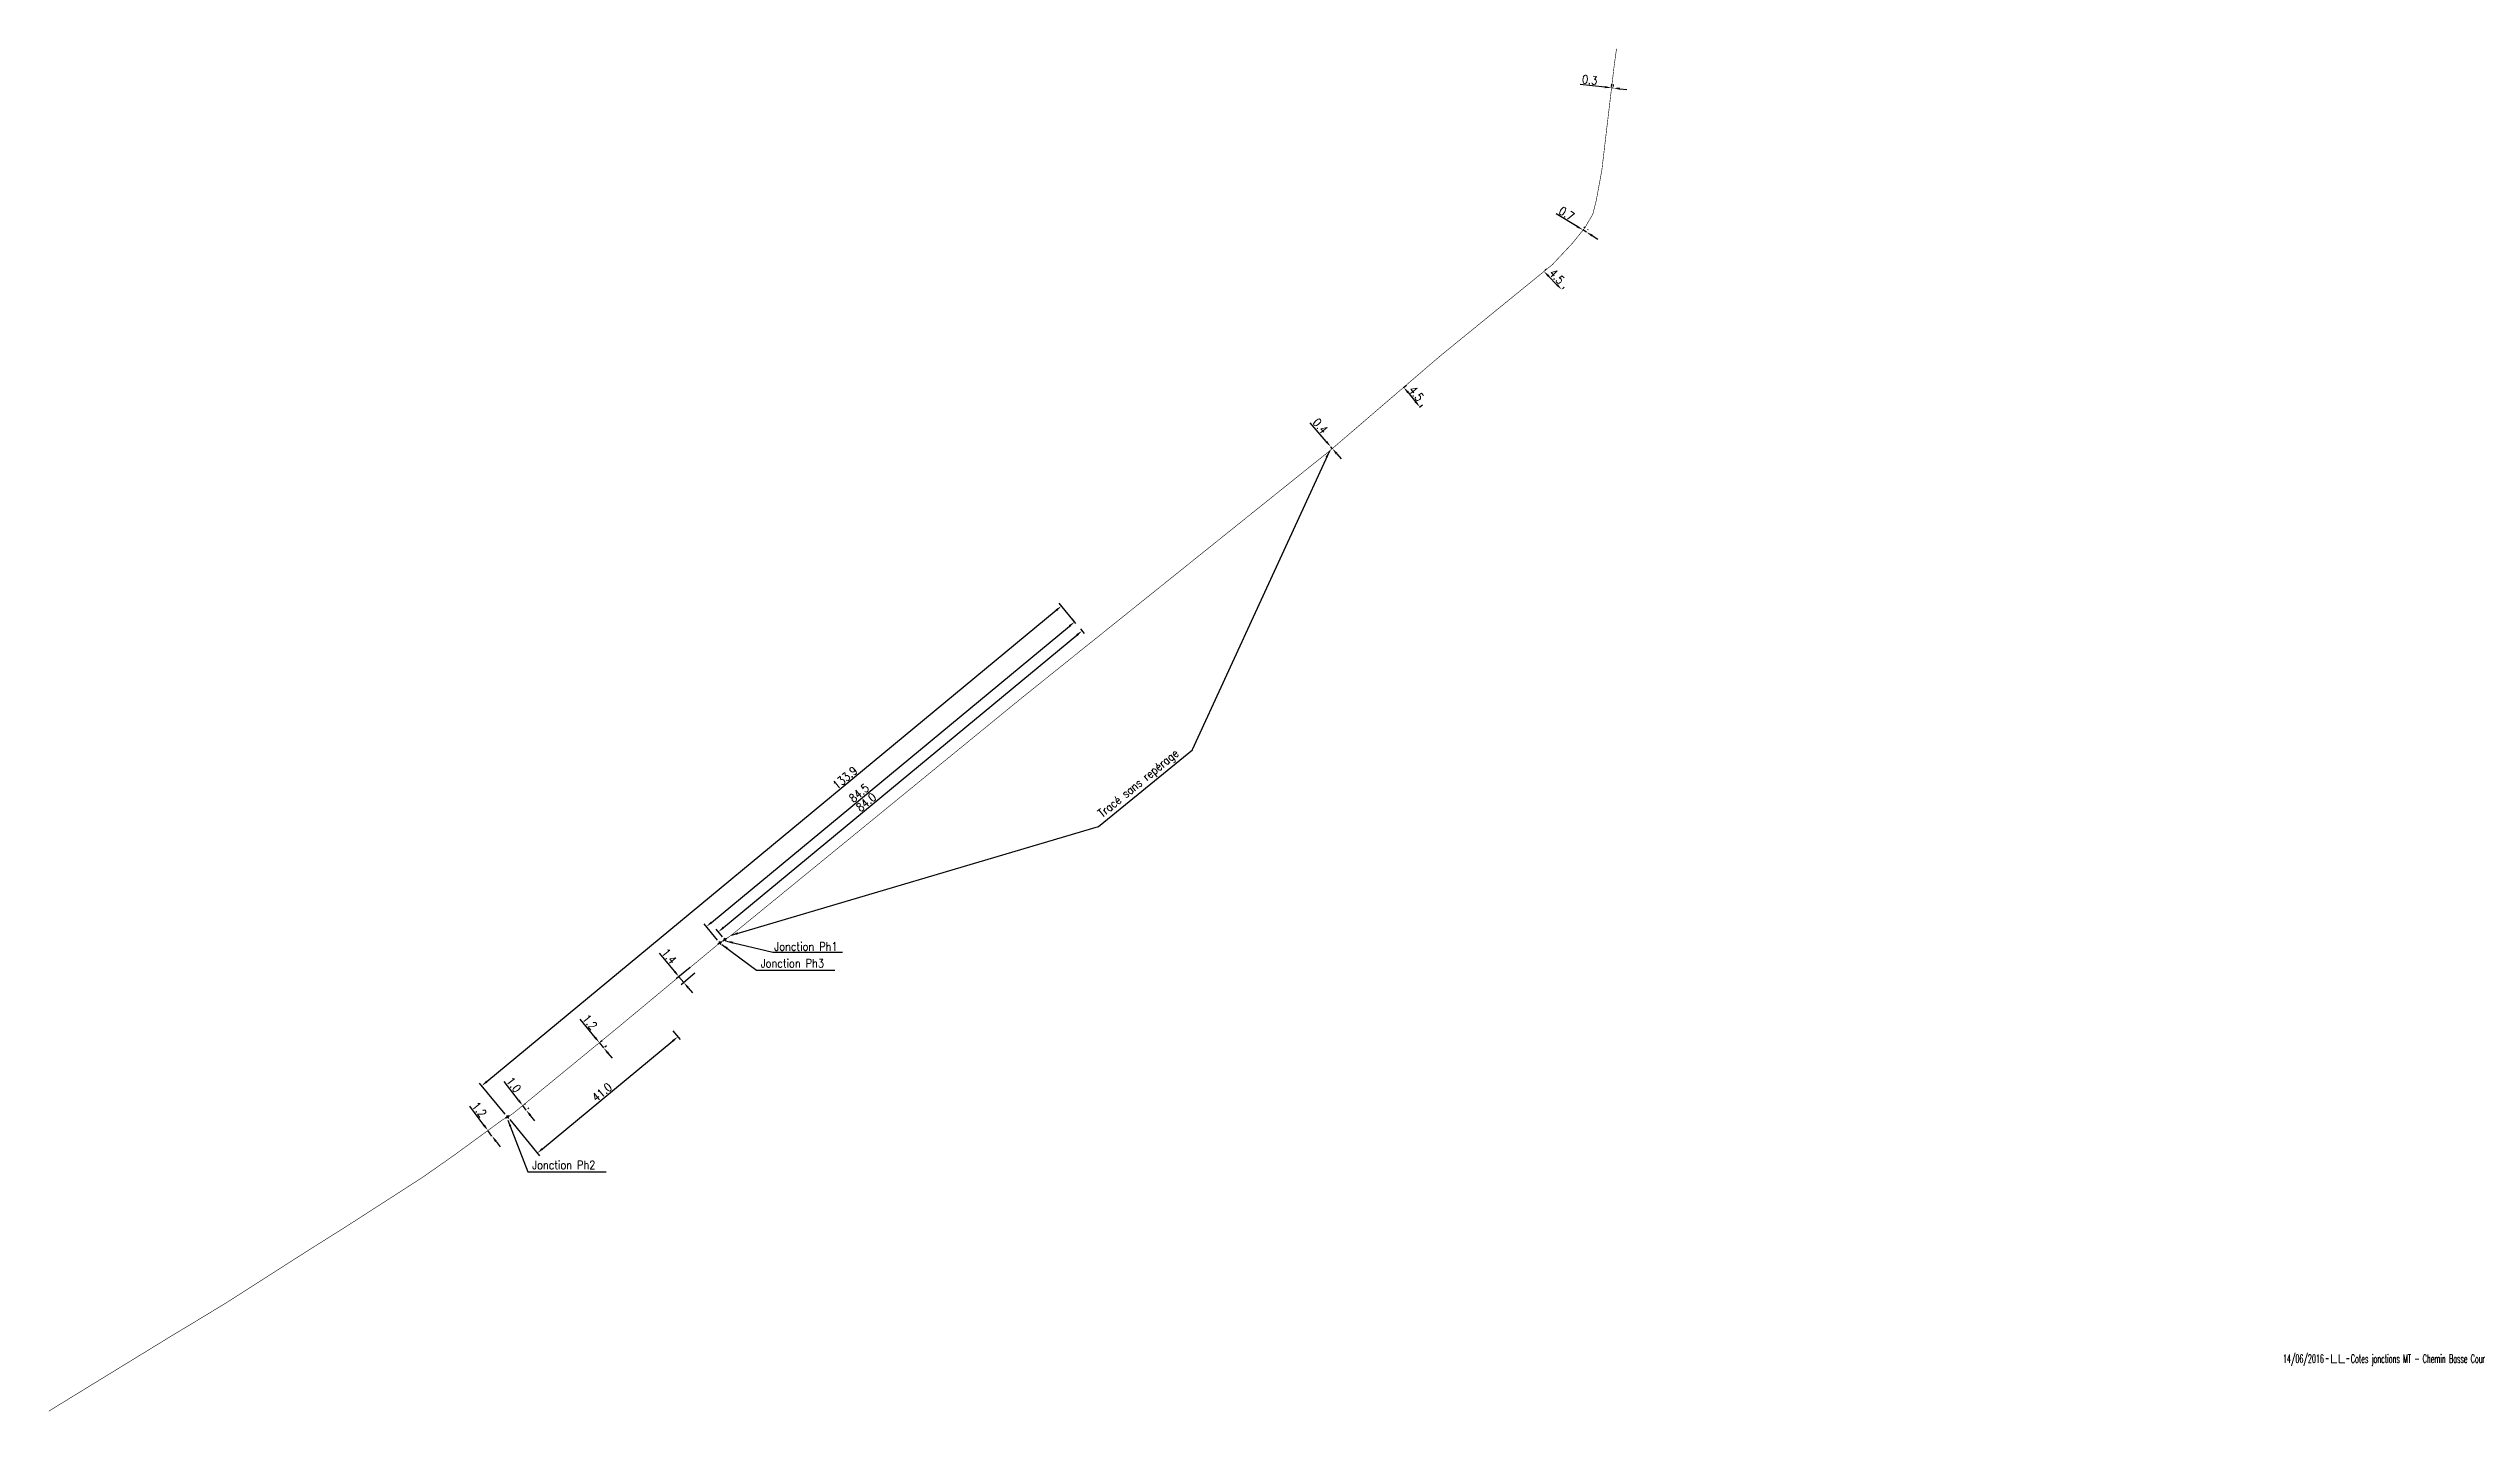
# Model space of a CAD drawing. Header units: millimetres. Extents: x 114000 to 114886, y 153000 to 154000.
# Drawn here: x 113999.9 to 114431.1, y 153757.5 to 154000 of the extents above; entities that cross this region are included whole.
import ezdxf
from ezdxf.enums import TextEntityAlignment as Align

# ---------------------------------------------------------------- set-up
doc = ezdxf.new("R2010")
doc.units = ezdxf.units.MM
doc.header["$PDMODE"] = 34
doc.layers.get('0').update_dxf_attribs({"linetype": 'CONTINUOUS'})
doc.layers.get('DEFPOINTS').update_dxf_attribs({"linetype": 'CONTINUOUS'})
for name, color, linetype in [('M_130', 3, 'M_ST_15'), ('M_300', 7, 'CONTINUOUS'), ('M_910', 7, 'CONTINUOUS')]:
    doc.layers.add(name, color=color, linetype=linetype)
doc.styles.add('M_ROMANS', font='ROMANS.shx', dxfattribs={"width": 0.75})
doc.styles.get("Standard").update_dxf_attribs({"font": 'romans.shx', "width": 0.85})
doc.linetypes.add('M_ST_15', pattern='A,5,-0.3,["XX",Standard,S=1,R=0,X=0,Y=-0.5],-2.5', length=7.8)
doc.dimstyles.get("Standard").update_dxf_attribs({"dimtxt": 1.5, "dimasz": 1.2, "dimexe": 0.625, "dimexo": 0.625, "dimgap": 0.25, "dimtad": 1, "dimdec": 1, "dimzin": 0, "dimdsep": 46, "dimtxsty": 'Standard', "dimcen": -0.5, "dimadec": 0, "dimazin": 0, "dimtfac": 1, "dimtdec": 1, "dimtmove": 0, "dimatfit": 3, "dimfxl": 1, "dimtolj": 1, "dimtzin": 0, "dimarcsym": 0})

msp = doc.modelspace()

# ---------------------------------------------------------------- texts
at = {"layer": 'M_130', "linetype": 'Continuous', "insert": (114187.75, 153862.75), "char_height": 1.5, "attachment_point": 7, "rotation": 39.3151}
msp.add_mtext('\\A1;Tracé sans repérage', dxfattribs=at)
at = {"layer": 'M_300', "linetype": 'Continuous', "char_height": 1.5, "attachment_point": 7}
for s, insert in [('\\A1;Jonction Ph1', (114129.09, 153839.53)), ('\\A1;Jonction Ph3', (114126.68, 153836.55)), ('\\A1;Jonction Ph2', (114086.01, 153800.66))]:
    msp.add_mtext(s, dxfattribs=dict(at, insert=insert))

# ---------------------------------------------------------------- blocks, each defined once
blk = doc.blocks.new('*D75')
at = {"layer": 'DEFPOINTS', "color": 0, "linetype": 'Continuous', "transparency": 16777216}
for p in [(114277.99, 153992.68), (114278.31, 153992.65), (114278.35, 153993.01)]:
    blk.add_point(p, dxfattribs=at)
at = {"layer": 'M_130', "color": 0, "linetype": 'Continuous', "lineweight": -2, "transparency": 16777216}
for p, q in [((114276.83, 153993.18), (114272.49, 153993.64)), ((114278.35, 153993.01), (114278.03, 153993.05)), ((114278.05, 153993.3), (114278.09, 153993.67)), ((114278.38, 153993.27), (114278.42, 153993.64)), ((114279.55, 153992.89), (114280.74, 153992.76))]:
    blk.add_line(p, q, dxfattribs=at)
at = {"layer": 'M_130', "color": 0, "linetype": 'Continuous', "transparency": 16777216}
for points in [[(114276.86, 153993.37), (114276.81, 153992.98), (114278.03, 153993.05)], [(114279.57, 153993.09), (114279.53, 153992.69), (114278.35, 153993.01)]]:
    blk.add_solid(points, dxfattribs=at)
at = {"layer": 'M_130', "color": 0, "linetype": 'Continuous', "transparency": 16777216, "insert": (114274.17, 153994.46), "char_height": 1.5, "attachment_point": 5, "rotation": 353.9557}
blk.add_mtext('\\A1;0.3', dxfattribs=at)
blk = doc.blocks.new('*D76')
at = {"layer": 'DEFPOINTS', "color": 0, "linetype": 'Continuous', "transparency": 16777216}
for p in [(114272.85, 153967.6), (114273.47, 153967.23), (114273.57, 153967.38)]:
    blk.add_point(p, dxfattribs=at)
at = {"layer": 'M_130', "color": 0, "linetype": 'Continuous', "lineweight": -2, "transparency": 16777216}
for p, q in [((114271.92, 153968.38), (114268.18, 153970.64)), ((114273.57, 153967.38), (114272.95, 153967.76)), ((114273.18, 153968.14), (114273.27, 153968.29)), ((114273.8, 153967.76), (114273.89, 153967.92)), ((114274.59, 153966.76), (114275.62, 153966.14))]:
    blk.add_line(p, q, dxfattribs=at)
at = {"layer": 'M_130', "color": 0, "linetype": 'Continuous', "transparency": 16777216}
for points in [[(114272.02, 153968.55), (114271.82, 153968.21), (114272.95, 153967.76)], [(114274.7, 153966.93), (114274.49, 153966.59), (114273.57, 153967.38)]]:
    blk.add_solid(points, dxfattribs=at)
at = {"layer": 'M_130', "color": 0, "linetype": 'Continuous', "transparency": 16777216, "insert": (114270.05, 153970.67), "char_height": 1.5, "attachment_point": 5, "rotation": 328.8154}
blk.add_mtext('\\A1;0.7', dxfattribs=at)
blk = doc.blocks.new('*D77')
at = {"layer": 'DEFPOINTS', "color": 0, "linetype": 'Continuous', "transparency": 16777216}
for p in [(114265.71, 153960.12), (114268.89, 153956.87), (114269.18, 153957.15)]:
    blk.add_point(p, dxfattribs=at)
at = {"layer": 'M_130', "color": 0, "linetype": 'Continuous', "lineweight": -2, "transparency": 16777216}
for p, q in [((114266.16, 153960.56), (114266.45, 153960.84)), ((114266.84, 153959.55), (114268.34, 153958.01)), ((114269.34, 153957.3), (114269.63, 153957.59))]:
    blk.add_line(p, q, dxfattribs=at)
at = {"layer": 'M_130', "color": 0, "linetype": 'Continuous', "transparency": 16777216}
for points in [[(114266.99, 153959.69), (114266.7, 153959.41), (114266, 153960.4)], [(114268.49, 153958.15), (114268.2, 153957.87), (114269.18, 153957.15)]]:
    blk.add_solid(points, dxfattribs=at)
at = {"layer": 'M_130', "color": 0, "linetype": 'Continuous', "transparency": 16777216, "insert": (114268.31, 153959.48), "char_height": 1.5, "attachment_point": 5, "rotation": 314.3425}
blk.add_mtext('\\A1;4.5', dxfattribs=at)
blk = doc.blocks.new('*D78')
at = {"layer": 'DEFPOINTS', "color": 0, "linetype": 'Continuous', "transparency": 16777216}
for p in [(114240.54, 153939.32), (114243.41, 153935.82), (114243.95, 153936.26)]:
    blk.add_point(p, dxfattribs=at)
at = {"layer": 'M_130', "color": 0, "linetype": 'Continuous', "lineweight": -2, "transparency": 16777216}
for p, q in [((114241.02, 153939.71), (114241.57, 153940.16)), ((114241.84, 153938.84), (114243.19, 153937.19)), ((114243.89, 153936.21), (114244.44, 153936.66))]:
    blk.add_line(p, q, dxfattribs=at)
at = {"layer": 'M_130', "color": 0, "linetype": 'Continuous', "transparency": 16777216}
for points in [[(114242, 153938.96), (114241.69, 153938.71), (114241.08, 153939.76)], [(114243.35, 153937.32), (114243.04, 153937.06), (114243.95, 153936.26)]]:
    blk.add_solid(points, dxfattribs=at)
at = {"layer": 'M_130', "color": 0, "linetype": 'Continuous', "transparency": 16777216, "insert": (114243.29, 153938.65), "char_height": 1.5, "attachment_point": 5, "rotation": 309.3151}
blk.add_mtext('\\A1;4.5', dxfattribs=at)
blk = doc.blocks.new('*D79')
at = {"layer": 'DEFPOINTS', "color": 0, "linetype": 'Continuous', "transparency": 16777216}
for p in [(114228.08, 153929.2), (114228.37, 153928.86), (114228.37, 153928.86)]:
    blk.add_point(p, dxfattribs=at)
at = {"layer": 'M_130', "color": 0, "linetype": 'Continuous', "lineweight": -2, "transparency": 16777216}
for p, q in [((114227.29, 153930.11), (114224.41, 153933.47)), ((114228.37, 153928.86), (114228.08, 153929.2)), ((114229.15, 153927.95), (114229.93, 153927.04))]:
    blk.add_line(p, q, dxfattribs=at)
at = {"layer": 'M_130', "color": 0, "linetype": 'Continuous', "transparency": 16777216}
for points in [[(114227.45, 153930.24), (114227.14, 153929.98), (114228.08, 153929.2)], [(114229.3, 153928.08), (114229, 153927.82), (114228.37, 153928.86)]]:
    blk.add_solid(points, dxfattribs=at)
at = {"layer": 'M_130', "color": 0, "linetype": 'Continuous', "transparency": 16777216, "insert": (114226.22, 153932.9), "char_height": 1.5, "attachment_point": 5, "rotation": 310.6584}
blk.add_mtext('\\A1;0.4', dxfattribs=at)
blk = doc.blocks.new('*D80')
at = {"layer": 'DEFPOINTS', "color": 0, "linetype": 'Continuous', "transparency": 16777216}
for p in [(114114.59, 153836.95), (114115.45, 153835.91), (114112.13, 153834.9)]:
    blk.add_point(p, dxfattribs=at)
at = {"layer": 'M_130', "color": 0, "linetype": 'Continuous', "lineweight": -2, "transparency": 16777216}
for p, q in [((114111.37, 153835.83), (114108.65, 153839.1)), ((114114.11, 153836.55), (114111.65, 153834.5)), ((114114.97, 153835.51), (114112.52, 153833.47)), ((114113, 153833.86), (114112.13, 153834.9)), ((114113.76, 153832.94), (114114.53, 153832.02))]:
    blk.add_line(p, q, dxfattribs=at)
at = {"layer": 'M_130', "color": 0, "linetype": 'Continuous', "transparency": 16777216}
for points in [[(114111.52, 153835.95), (114111.21, 153835.7), (114112.13, 153834.9)], [(114113.92, 153833.07), (114113.61, 153832.81), (114113, 153833.86)]]:
    blk.add_solid(points, dxfattribs=at)
at = {"layer": 'M_130', "color": 0, "linetype": 'Continuous', "transparency": 16777216, "insert": (114110.39, 153838.56), "char_height": 1.5, "attachment_point": 5, "rotation": 309.7205}
blk.add_mtext('\\A1;1.4', dxfattribs=at)
blk = doc.blocks.new('*D81')
at = {"layer": 'DEFPOINTS', "color": 0, "linetype": 'Continuous', "transparency": 16777216}
for p in [(114097.7, 153822.95), (114097.97, 153823.17), (114098.46, 153822.02)]:
    blk.add_point(p, dxfattribs=at)
at = {"layer": 'M_130', "color": 0, "linetype": 'Continuous', "lineweight": -2, "transparency": 16777216}
for p, q in [((114097.21, 153824.1), (114094.55, 153827.34)), ((114098.73, 153822.24), (114097.97, 153823.17)), ((114098.18, 153823.35), (114098.45, 153823.57)), ((114098.95, 153822.42), (114099.21, 153822.64)), ((114099.49, 153821.31), (114100.25, 153820.39))]:
    blk.add_line(p, q, dxfattribs=at)
at = {"layer": 'M_130', "color": 0, "linetype": 'Continuous', "transparency": 16777216}
for points in [[(114097.36, 153824.23), (114097.05, 153823.97), (114097.97, 153823.17)], [(114099.65, 153821.44), (114099.34, 153821.19), (114098.73, 153822.24)]]:
    blk.add_solid(points, dxfattribs=at)
at = {"layer": 'M_130', "color": 0, "linetype": 'Continuous', "transparency": 16777216, "insert": (114096.27, 153826.82), "char_height": 1.5, "attachment_point": 5, "rotation": 309.351}
blk.add_mtext('\\A1;1.2', dxfattribs=at)
blk = doc.blocks.new('*D82')
at = {"layer": 'DEFPOINTS', "color": 0, "linetype": 'Continuous', "transparency": 16777216}
for p in [(114084.13, 153811.82), (114084.74, 153811.02), (114084.94, 153811.18)]:
    blk.add_point(p, dxfattribs=at)
at = {"layer": 'M_130', "color": 0, "linetype": 'Continuous', "lineweight": -2, "transparency": 16777216}
for p, q in [((114083.59, 153812.92), (114081.03, 153816.24)), ((114084.94, 153811.18), (114084.33, 153811.98)), ((114084.62, 153812.2), (114084.82, 153812.36)), ((114085.24, 153811.41), (114085.44, 153811.56)), ((114085.68, 153810.23), (114086.41, 153809.28))]:
    blk.add_line(p, q, dxfattribs=at)
at = {"layer": 'M_130', "color": 0, "linetype": 'Continuous', "transparency": 16777216}
for points in [[(114083.75, 153813.05), (114083.43, 153812.8), (114084.33, 153811.98)], [(114085.84, 153810.35), (114085.52, 153810.11), (114084.94, 153811.18)]]:
    blk.add_solid(points, dxfattribs=at)
at = {"layer": 'M_130', "color": 0, "linetype": 'Continuous', "transparency": 16777216, "insert": (114082.73, 153815.67), "char_height": 1.5, "attachment_point": 5, "rotation": 307.7477}
blk.add_mtext('\\A1;1.0', dxfattribs=at)
blk = doc.blocks.new('*D83')
at = {"layer": 'DEFPOINTS', "color": 0, "linetype": 'Continuous', "transparency": 16777216}
for p in [(114078.14, 153807.54), (114078.86, 153806.56), (114078.86, 153806.56)]:
    blk.add_point(p, dxfattribs=at)
at = {"layer": 'M_130', "color": 0, "linetype": 'Continuous', "lineweight": -2, "transparency": 16777216}
for p, q in [((114077.42, 153808.5), (114074.92, 153811.86)), ((114078.86, 153806.56), (114078.14, 153807.54)), ((114079.58, 153805.6), (114080.3, 153804.64))]:
    blk.add_line(p, q, dxfattribs=at)
at = {"layer": 'M_130', "color": 0, "linetype": 'Continuous', "transparency": 16777216}
for points in [[(114077.58, 153808.62), (114077.26, 153808.38), (114078.14, 153807.54)], [(114079.74, 153805.72), (114079.42, 153805.48), (114078.86, 153806.56)]]:
    blk.add_solid(points, dxfattribs=at)
at = {"layer": 'M_130', "color": 0, "linetype": 'Continuous', "transparency": 16777216, "insert": (114076.61, 153811.26), "char_height": 1.5, "attachment_point": 5, "rotation": 306.677}
blk.add_mtext('\\A1;1.2', dxfattribs=at)
blk = doc.blocks.new('M_300_04')
at = {"color": 0, "linetype": 'Continuous'}
blk.add_line((0, 1.5), (0, -1.5), dxfattribs=at)
blk.add_solid([(-2, 0.75), (-2, -0.75), (2, 0.75), (2, -0.75)], dxfattribs=at)
at = {"color": 0, "linetype": 'Continuous', "style": 'M_ROMANS', "width": 0.75, "flags": 3}
for tag, p in [('DEF_COUP', (0, -7.5)), ('DEF_TYPE', (0, -10)), ('DEF_LEG', (0, -5))]:
    blk.add_attdef(tag, text='', height=1.2, dxfattribs=at).set_placement(p, align=Align.MIDDLE)
blk = doc.blocks.new('*D162')
at = {"layer": 'DEFPOINTS', "color": 0, "linetype": 'Continuous', "transparency": 16777216}
for p in [(114183.15, 153897.28), (114183.84, 153896.44), (114120.28, 153841.5)]:
    blk.add_point(p, dxfattribs=at)
at = {"layer": 'M_300', "color": 0, "linetype": 'Continuous', "lineweight": -2, "transparency": 16777216}
for p, q in [((114120.06, 153843.65), (114182.92, 153895.68)), ((114183.55, 153896.8), (114184.24, 153895.96)), ((114119.88, 153841.98), (114118.73, 153843.37))]:
    blk.add_line(p, q, dxfattribs=at)
at = {"layer": 'M_300', "color": 0, "linetype": 'Continuous', "transparency": 16777216}
for points in [[(114182.79, 153895.83), (114183.04, 153895.52), (114183.84, 153896.44)], [(114119.93, 153843.8), (114120.18, 153843.5), (114119.13, 153842.88)]]:
    blk.add_solid(points, dxfattribs=at)
at = {"layer": 'M_300', "color": 0, "linetype": 'Continuous', "transparency": 16777216, "insert": (114145.43, 153865.95), "char_height": 1.5, "attachment_point": 5, "rotation": 39.6145}
blk.add_mtext('\\A1;84.0', dxfattribs=at)
blk = doc.blocks.new('*D163')
at = {"layer": 'DEFPOINTS', "color": 0, "linetype": 'Continuous', "transparency": 16777216}
for p in [(114182.52, 153898.04), (114183.15, 153897.28), (114119.39, 153840.91)]:
    blk.add_point(p, dxfattribs=at)
at = {"layer": 'M_300', "color": 0, "linetype": 'Continuous', "lineweight": -2, "transparency": 16777216}
for p, q in [((114117.92, 153844.57), (114181.6, 153897.27)), ((114182.75, 153897.76), (114182.12, 153898.52)), ((114118.99, 153841.4), (114116.6, 153844.29))]:
    blk.add_line(p, q, dxfattribs=at)
at = {"layer": 'M_300', "color": 0, "linetype": 'Continuous', "transparency": 16777216}
for points in [[(114181.47, 153897.43), (114181.72, 153897.12), (114182.52, 153898.04)], [(114117.79, 153844.72), (114118.05, 153844.42), (114117, 153843.81)]]:
    blk.add_solid(points, dxfattribs=at)
at = {"layer": 'M_300', "color": 0, "linetype": 'Continuous', "transparency": 16777216, "insert": (114144.15, 153867.58), "char_height": 1.5, "attachment_point": 5, "rotation": 39.6145}
blk.add_mtext('\\A1;84.5', dxfattribs=at)
blk = doc.blocks.new('*D164')
at = {"layer": 'DEFPOINTS', "color": 0, "linetype": 'Continuous', "transparency": 16777216}
for p in [(114180.18, 153900.86), (114183.15, 153897.28), (114081.61, 153809.96)]:
    blk.add_point(p, dxfattribs=at)
at = {"layer": 'M_300', "color": 0, "linetype": 'Continuous', "lineweight": -2, "transparency": 16777216}
for p, q in [((114077.96, 153816.25), (114179.26, 153900.1)), ((114182.75, 153897.76), (114179.78, 153901.35)), ((114081.21, 153810.44), (114076.63, 153815.97))]:
    blk.add_line(p, q, dxfattribs=at)
at = {"layer": 'M_300', "color": 0, "linetype": 'Continuous', "transparency": 16777216}
for points in [[(114179.13, 153900.25), (114179.39, 153899.95), (114180.18, 153900.86)], [(114077.83, 153816.41), (114078.08, 153816.1), (114077.03, 153815.49)]]:
    blk.add_solid(points, dxfattribs=at)
at = {"layer": 'M_300', "color": 0, "linetype": 'Continuous', "transparency": 16777216, "insert": (114141.67, 153870.29), "char_height": 1.5, "attachment_point": 5, "rotation": 39.6145}
blk.add_mtext('\\A1;133.9', dxfattribs=at)
blk = doc.blocks.new('GIS_MODF')
at = {"color": 0, "linetype": 'Continuous', "flags": 128}
for points in [[(-2.18, -0.01), (-1.68, -0.01)], [(1.52, -0.01), (2.02, -0.01)]]:
    blk.add_lwpolyline(points, dxfattribs=at)
at = {"color": 0, "linetype": 'Continuous', "width": 0.5}
blk.add_attdef('DATE', text='', height=1.5, dxfattribs=at).set_placement((-2.5, -0.8), align=Align.RIGHT)
at = {"color": 0, "linetype": 'Continuous', "width": 1.771291}
blk.add_attdef('USER', text='', height=1.5, dxfattribs=at).set_placement((-1.51, -0.8), (1.28, -0.8), align=Align.FIT)
at = {"color": 0, "linetype": 'Continuous', "width": 0.5}
blk.add_attdef('DESC', (2.29, -0.8), '', height=1.5, dxfattribs=at)
blk = doc.blocks.new('*D165')
at = {"color": 0, "linetype": 'Continuous', "lineweight": -2, "transparency": 16777216}
for p, q in [((114087.85, 153804.3), (114111.01, 153823.47)), ((114111.05, 153825.3), (114112.34, 153823.75)), ((114082.01, 153809.48), (114087.33, 153803.05))]:
    blk.add_line(p, q, dxfattribs=at)
at = {"color": 0, "linetype": 'Continuous', "transparency": 16777216}
for points in [[(114110.89, 153823.62), (114111.14, 153823.31), (114111.94, 153824.23)], [(114087.73, 153804.45), (114087.98, 153804.14), (114086.93, 153803.53)]]:
    blk.add_solid(points, dxfattribs=at)
at = {"layer": 'DEFPOINTS', "color": 0, "linetype": 'Continuous', "transparency": 16777216}
for p in [(114110.66, 153825.78), (114111.94, 153824.23), (114081.61, 153809.96)]:
    blk.add_point(p, dxfattribs=at)
at = {"color": 0, "linetype": 'Continuous', "transparency": 16777216, "insert": (114098.43, 153814.35), "char_height": 1.5, "attachment_point": 5, "rotation": 39.6145}
blk.add_mtext('\\A1;41.0', dxfattribs=at)

# ---------------------------------------------------------------- dimensions: what is measured, and where the dimension line sits
at = {"linetype": 'Continuous'}
dim = msp.add_linear_dim(base=(114111.94, 153824.23), p1=(114081.61, 153809.96), p2=(114110.66, 153825.78), angle=219.6145, text='41.0', dimstyle='Standard', override={"dimatfit": 0}, dxfattribs=at)
dim.commit()
dim.dimension.update_dxf_attribs({"geometry": '*D165', "text_midpoint": (114099.07, 153813.58), "dimtype": 160})
at = {"layer": 'M_130', "linetype": 'Continuous'}
for base, p1, p2, angle, picture, middle in [((114278.35, 153993.01), (114277.99, 153992.68), (114278.31, 153992.65), 353.9557, '*D75', (114274.06, 153993.47)), ((114273.57, 153967.38), (114272.85, 153967.6), (114273.47, 153967.23), 328.8154, '*D76', (114269.54, 153969.82)), ((114228.37, 153928.86), (114228.08, 153929.2), (114228.37, 153928.86), 310.6584, '*D79', (114225.46, 153932.25)), ((114084.94, 153811.18), (114084.13, 153811.82), (114084.74, 153811.02), 307.7477, '*D82', (114081.94, 153815.06)), ((114078.86, 153806.56), (114078.14, 153807.54), (114078.86, 153806.56), 306.677, '*D83', (114075.81, 153810.66))]:
    dim = msp.add_linear_dim(base=base, p1=p1, p2=p2, angle=angle, dimstyle='Standard', dxfattribs=at)
    dim.commit()
    dim.dimension.update_dxf_attribs({"geometry": picture, "text_midpoint": middle, "dimtype": 161})
for p1, p2, distance, picture, middle in [((114265.71, 153960.12), (114268.89, 153956.87), 0.41, '*D77', (114268.31, 153959.48)), ((114240.54, 153939.32), (114243.41, 153935.82), 0.7, '*D78', (114243.29, 153938.65)), ((114115.4549, 153835.9064), (114114.5914, 153836.9457), 3.1953, '*D80', (114110.3946, 153838.5617)), ((114098.46, 153822.02), (114097.7, 153822.95), -0.34, '*D81', (114096.27, 153826.82))]:
    dim = msp.add_aligned_dim(p1=p1, p2=p2, distance=distance, dimstyle='Standard', dxfattribs=at)
    dim.commit()
    dim.dimension.update_dxf_attribs({"geometry": picture, "text_midpoint": middle})
at = {"layer": 'M_300', "linetype": 'Continuous'}
for base, p1, picture, middle in [((114180.18, 153900.86), (114081.61, 153809.96), '*D164', (114142.31, 153869.52)), ((114183.84, 153896.44), (114120.28, 153841.5), '*D162', (114146.07, 153865.18))]:
    dim = msp.add_linear_dim(base=base, p1=p1, p2=(114183.15, 153897.28), angle=219.6145, dimstyle='Standard', override={"dimatfit": 0}, dxfattribs=at)
    dim.commit()
    dim.dimension.update_dxf_attribs({"geometry": picture, "text_midpoint": middle, "dimtype": 160})
dim = msp.add_linear_dim(base=(114182.52, 153898.04), p1=(114119.39, 153840.91), p2=(114183.15, 153897.28), angle=219.6145, text='84.5', dimstyle='Standard', override={"dimatfit": 0}, dxfattribs=at)
dim.commit()
dim.dimension.update_dxf_attribs({"geometry": '*D163', "text_midpoint": (114144.79, 153866.81), "dimtype": 160})

# ---------------------------------------------------------------- linework, layer by layer
at = {"layer": 'M_130', "ltscale": 0.5, "const_width": 0.1}
msp.add_lwpolyline([(114278.93, 154000), (114278.51, 153996.94), (114278.51, 153996.94), (114276.32, 153978.39), (114275.33, 153973.01), (114274.73, 153970.6), (114273.3, 153968.14), (114271.1, 153965.41), (114267.53, 153961.6), (114247.53, 153945.32), (114227.84, 153928.41), (114172.96, 153884.38), (114158.46, 153872.53), (114144.77, 153861.34), (114132.14, 153851.02), (114121.46, 153842.3, -0.023096), (114121.43, 153842.27), (114119.19, 153840.76), (114101.25, 153825.86), (114082.58, 153810.55), (114080.56, 153809.32), (114072.2, 153803.2), (114066.55, 153799.24), (114059.26, 153794.54), (114052.63, 153790.27), (114045.88, 153786.03), (114040.55, 153782.62), (114031.32, 153776.72), (114021.16, 153770.58), (114001.61, 153758.6), (114000, 153757.59)], format="xyb", dxfattribs=at)

# ---------------------------------------------------------------- block references
at = {"layer": 'M_300', "xscale": 0.2, "yscale": 0.2, "zscale": 0.2}
for p, rotation in [((114119.39, 153840.91), 33.9120940067781), ((114120.28, 153841.5), 33.9120940067781), ((114081.61, 153809.96), 32.15949780558897)]:
    msp.add_blockref('M_300_04', p, dxfattribs=dict(at, rotation=rotation))
at = {"layer": 'M_910', "linetype": 'Continuous'}
ref = msp.add_blockref('GIS_MODF', (114407.29, 153766.99), dxfattribs=at)
ref.add_attrib('DATE', '14/06/2016', dxfattribs={"layer": '0', "color": 0, "linetype": 'Continuous', "height": 1.5, "width": 0.5}).set_placement((114404.79, 153766.19), align=Align.RIGHT)
ref.add_attrib('USER', 'LL', dxfattribs={"layer": '0', "color": 0, "linetype": 'Continuous', "height": 1.5, "width": 1.180861}).set_placement((114405.79, 153766.19), (114408.57, 153766.19), align=Align.FIT)
ref.add_attrib('DESC', 'Cotes jonctions MT - Chemin Basse Cour', (114409.58, 153766.19), dxfattribs={"layer": '0', "color": 0, "linetype": 'Continuous', "height": 1.5, "width": 0.5})

msp.set_redraw_order([(e.dxf.handle, doc.entitydb.next_handle()) for e in msp.query("TEXT MTEXT ATTDEF DIMENSION ARC_DIMENSION")])  # texts and dimensions are drawn at this point

# ---------------------------------------------------------------- leaders
at = {"layer": 'M_130', "linetype": 'Continuous'}
msp.add_leader([(114227.84, 153928.41), (114203.46, 153875.29)], dimstyle='Standard', dxfattribs=at)
at = {"layer": 'M_130', "linetype": 'Continuous', "annotation_type": 0, "has_hookline": 1, "hookline_direction": 0, "text_width": 20.1, "horizontal_direction": (0.773673, 0.633585, 0)}
msp.add_leader([(114121.46, 153842.29), (114186.79, 153861.64), (114187.72, 153862.4)], dimstyle='Standard', dxfattribs=at)
at = {"layer": 'M_300', "linetype": 'Continuous', "annotation_type": 0, "has_hookline": 1, "hookline_direction": 0}
for points, text_width in [([(114119.77, 153840.64), (114125.91, 153836.09), (114127.11, 153836.09)], 12.51), ([(114120.57, 153841.23), (114128.84, 153839.28)], 12.14), ([(114081.7, 153809.39), (114085.24, 153800.2), (114086.44, 153800.2)], 12.51)]:
    msp.add_leader(points, dimstyle='Standard', override={"dimatfit": 0}, dxfattribs=dict(at, text_width=text_width))

doc.saveas('drawing.dxf')
